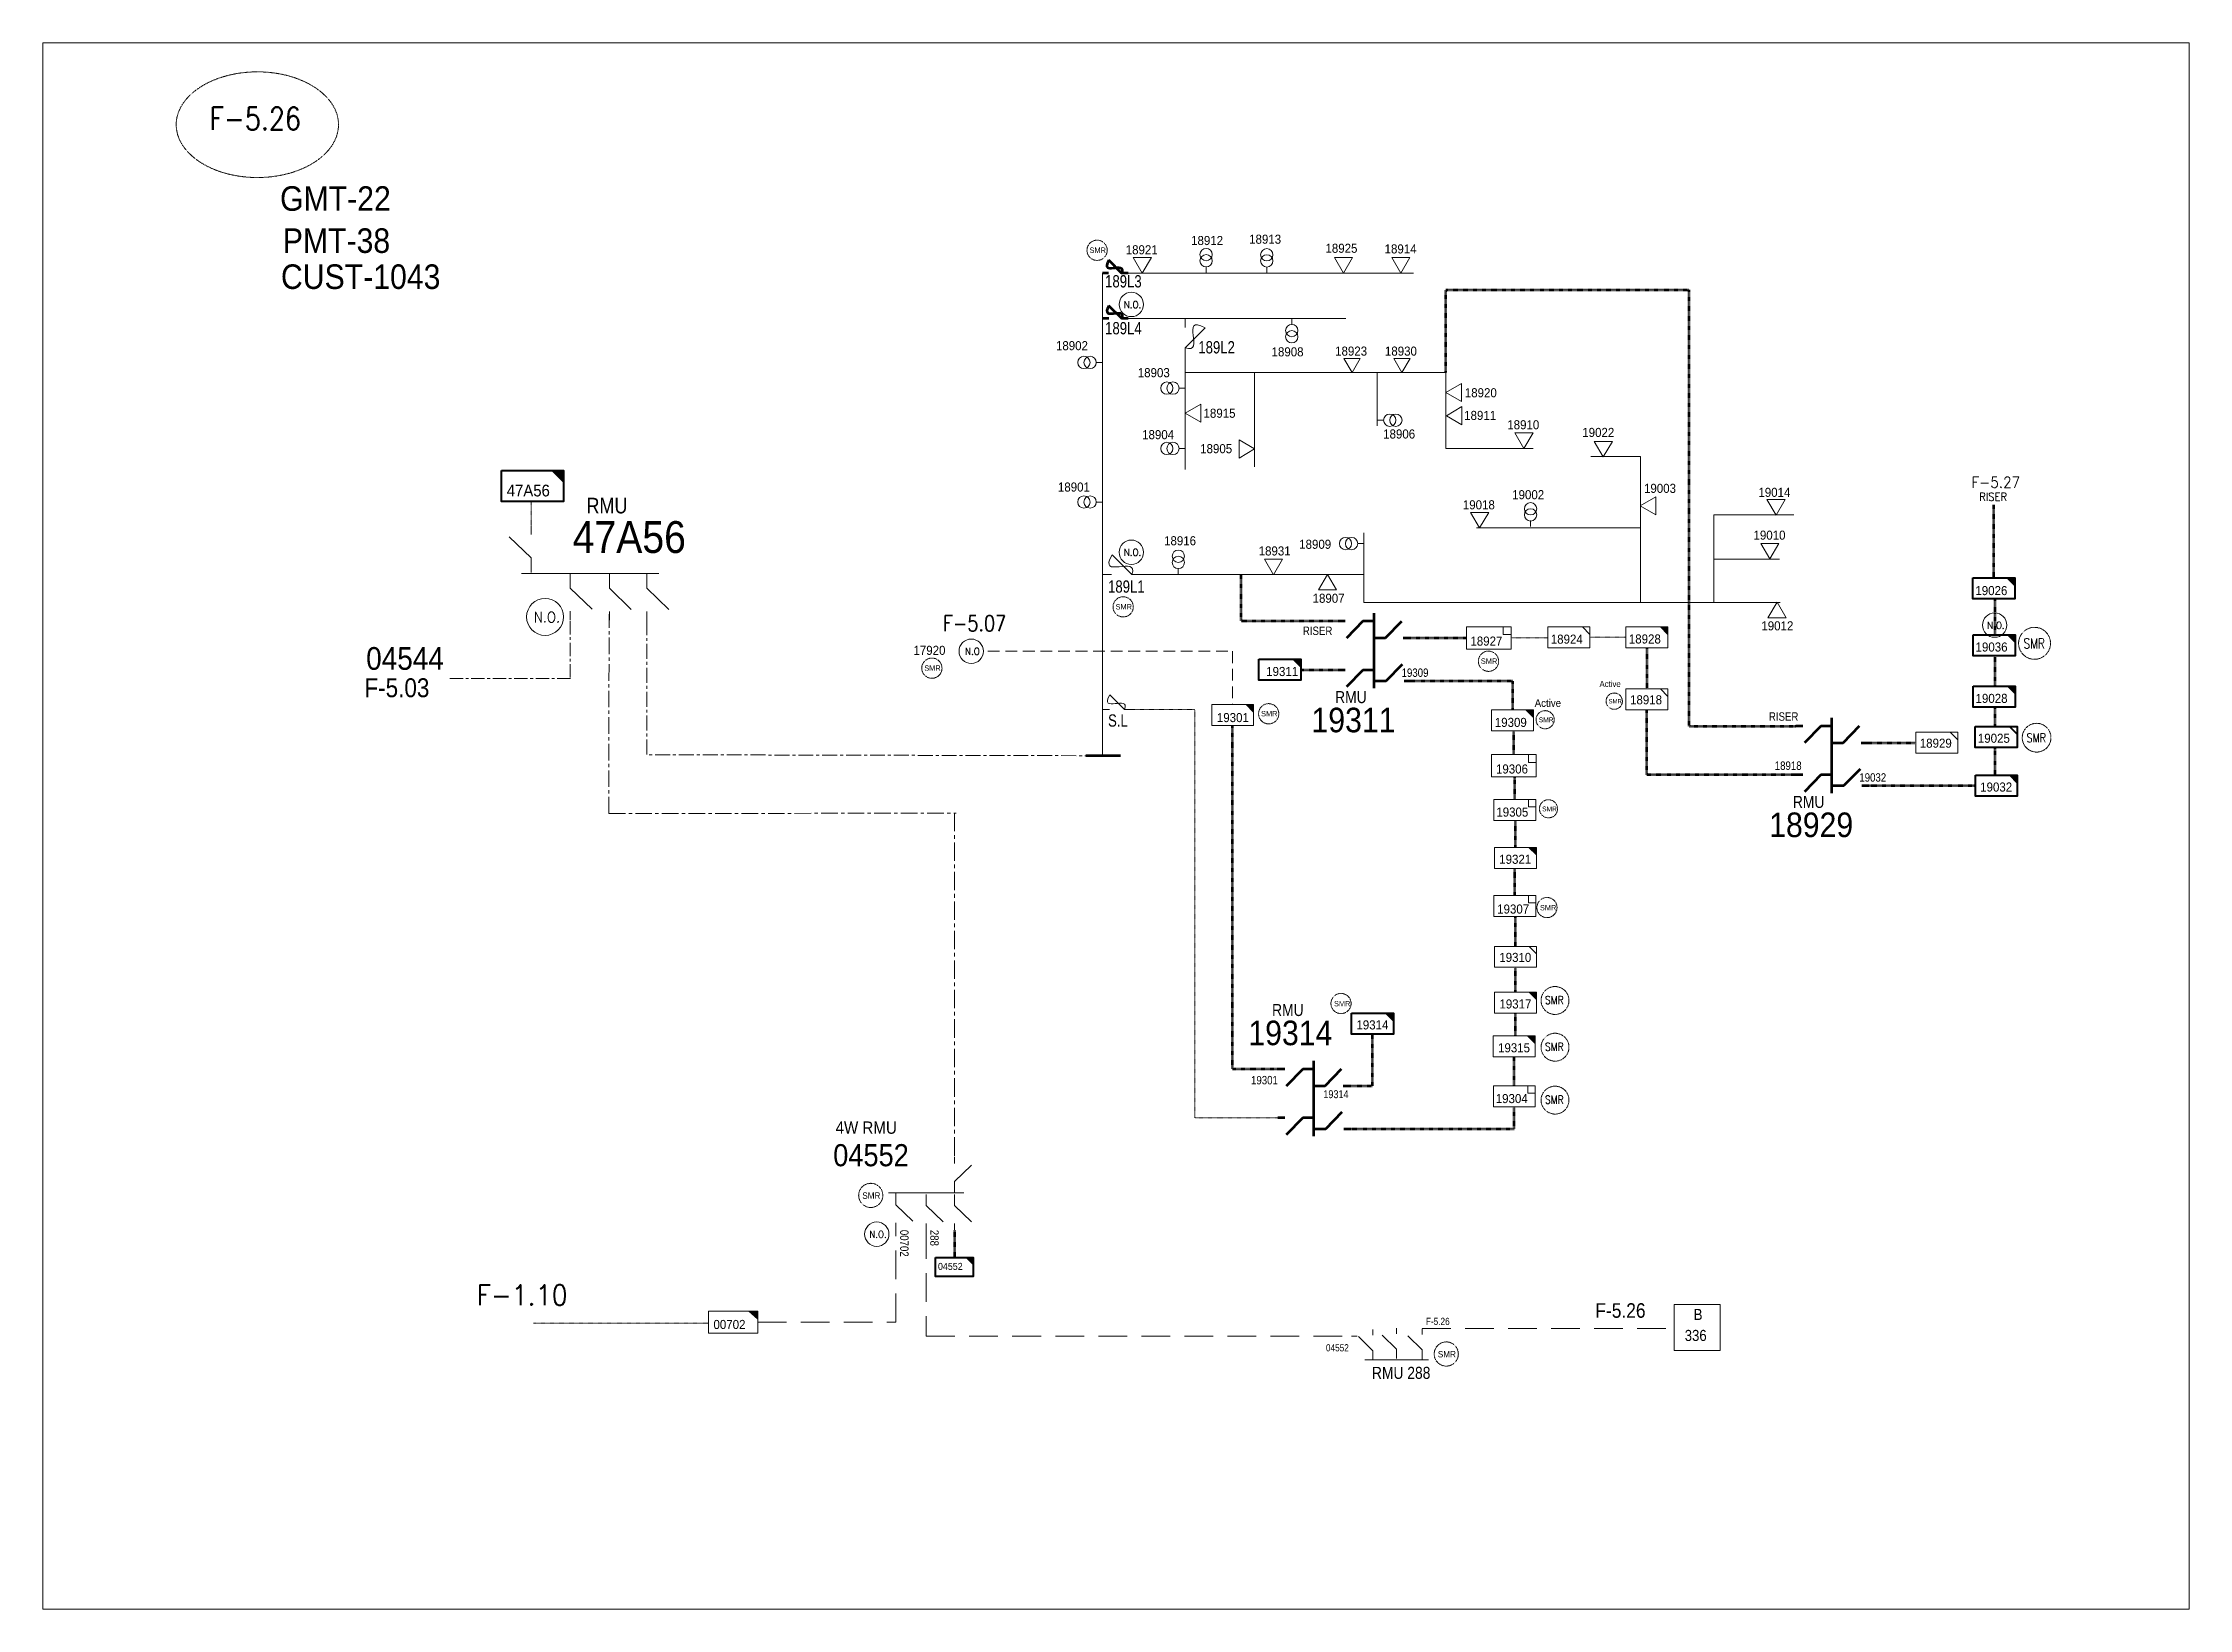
# Model space of a CAD drawing. Header units: metres. Extents: x 65984 to 144644, y -19036 to 23726.
# Drawn here: x 103074 to 103947, y -3098 to -2461 of the extents above; entities that cross this region are included whole.
import ezdxf
from ezdxf.enums import TextEntityAlignment as Align

# ---------------------------------------------------------------- set-up
doc = ezdxf.new("R2010")
doc.units = ezdxf.units.M
doc.header["$MEASUREMENT"] = 0
for name, pattern in [('( Center )', [2, 1.25, -0.25, 0.25, -0.25]), ('DGN Style 3', [0.013877, 0, -0.013877]), ('HIDDEN2', [2381.25, 1587.5, -793.75])]:
    doc.linetypes.add(name, pattern=pattern)
doc.layers.get('0').update_dxf_attribs({"color": 95, "lineweight": 40})
for name, color, linetype, lineweight in [('ABS NUMBER', 112, 'Continuous', 30), ('d_eos', 111, 'Continuous', 40), ('d_eos no', 121, 'Continuous', 40), ('d_fco', 5, 'Continuous', 40), ('d_fco text', 95, 'Continuous', 40), ('d_oh branch', 94, 'Continuous', 40), ('d_switch', 95, 'Continuous', 40), ('d_tf', 1, 'Continuous', 40), ('d_tf no', 6, 'Continuous', 40), ('d_tf_200', 1, 'Continuous', 40), ('d_ug cable', 95, 'Continuous', 40), ('d_ug main line', 95, 'Continuous', 40), ('FDR  1  05', 172, 'Continuous', 40), ('FDR  1  16', 234, 'Continuous', 40), ('FDR  5  07', 6, 'Continuous', 40), ('fedr no', 95, 'Continuous', 40), ('GRID STATION 01', 7, 'Continuous', 40), ('Level 37', 7, 'Continuous', 0), ('O H MAIN FEEDER', 4, 'Continuous', 100), ('SW N O', 114, 'Continuous', 30)]:
    doc.layers.add(name, color=color, linetype=linetype, lineweight=lineweight)
doc.styles.add('NASKHF', font='naskhf.shx', dxfattribs={"height": 8})
doc.styles.add('Style-Arial', font='arial.ttf')
doc.styles.add('Style-ENGINEERING', font='ENGINEERING.shx')
doc.styles.add('Style-msdefault', font='msdefault.shx')
doc.styles.add('Style-STANDARD', font='STANDARD.shx')

msp = doc.modelspace()

# ---------------------------------------------------------------- texts
at = {"layer": 'ABS NUMBER', "color": 7, "lineweight": 13, "style": 'Style-Arial', "width": 0.88}
for s, p in [('GMT-22', (103170.15, -2529.11)), ('PMT-38', (103171.26, -2546.24))]:
    msp.add_text(s, height=10, dxfattribs=at).set_placement(p)
at = {"layer": 'ABS NUMBER', "color": 7, "lineweight": 13, "insert": (103170.52, -2561.05), "char_height": 10, "attachment_point": 7, "style": 'NASKHF'}
msp.add_mtext('\\fArial|b0|i0|c178178|p39;\\H1x;\\W0.88;CUST-1043\\P', dxfattribs=at)
at = {"layer": 'd_eos no', "color": 2, "linetype": 'Continuous', "lineweight": 13, "ltscale": 0.9, "style": 'Style-Arial', "width": 0.88}
msp.add_text('47A56', height=12.96, dxfattribs=at).set_placement((103289.25, -2655.37), align=Align.TOP_LEFT)
at = {"layer": 'd_eos no', "color": 7, "linetype": 'Continuous', "lineweight": 13, "ltscale": 0.728164, "style": 'Style-Arial', "width": 0.88}
msp.add_text('04544', height=9.248, dxfattribs=at).set_placement((103205.21, -2706.64), align=Align.TOP_LEFT)
at = {"layer": 'd_eos no', "color": 7, "linetype": 'Continuous', "lineweight": 140, "style": 'Style-Arial', "width": 0.88}
for s, p in [('19311', (103589.92, -2731.31)), ('18929', (103776.2, -2773.95))]:
    msp.add_text(s, height=10, dxfattribs=at).set_placement(p, align=Align.TOP_LEFT)
at = {"layer": 'd_eos no', "color": 2, "linetype": 'Continuous', "lineweight": 140, "style": 'Style-Arial', "width": 0.88}
for s, height, p in [('19314', 10, (103564.24, -2858.64)), ('04552', 9, (103395.28, -2908.9))]:
    msp.add_text(s, height=height, dxfattribs=at).set_placement(p, align=Align.TOP_LEFT)
at = {"layer": 'd_eos no', "color": 2, "linetype": 'Continuous', "lineweight": 13, "style": 'Style-Arial', "width": 0.88}
msp.add_text('4W RMU', height=5, dxfattribs=at).set_placement((103396.25, -2899.68), align=Align.TOP_LEFT)
at = {"layer": 'd_fco text', "color": 2, "linetype": 'Continuous', "lineweight": 13, "style": 'Style-msdefault', "width": 0.8}
msp.add_text('189L3', height=5, dxfattribs=at).set_placement((103505.94, -2560.29))
at = {"layer": 'd_fco text', "color": 7, "linetype": 'Continuous', "lineweight": 13, "style": 'Style-msdefault', "width": 0.8}
for s, p in [('189L4', (103505.94, -2579.38)), ('189L2', (103543.87, -2587.14))]:
    msp.add_text(s, height=5, dxfattribs=at).set_placement(p)
at = {"layer": 'd_fco text', "color": 135, "linetype": 'Continuous', "lineweight": 13, "style": 'Style-msdefault', "width": 0.8}
msp.add_text('S.L', height=5, dxfattribs=at).set_placement((103507.13, -2739.01))
at = {"layer": 'd_fco text', "color": 2, "linetype": 'Continuous', "lineweight": 13, "insert": (103507.13, -2684.57), "char_height": 5, "width": 415.0598, "attachment_point": 7, "style": 'NASKHF'}
msp.add_mtext('\\Fmsdefault;\\H1x;\\W0.8;189L1', dxfattribs=at)
at = {"layer": 'd_switch', "color": 30, "linetype": 'Continuous', "lineweight": 30, "style": 'Style-ENGINEERING', "width": 0.857143}
for s, height, p in [('RISER', 3.43, (103586.41, -2698.29)), ('19309', 3.43, (103626.59, -2715.33)), ('RISER', 3.43, (103776.07, -2733.18)), ('18918', 3.43, (103778.46, -2753.17)), ('19032', 3.43, (103812.88, -2757.97)), ('19301', 3.43, (103565.32, -2881.15)), ('19314', 3.228, (103594.74, -2886.96))]:
    msp.add_text(s, height=height, dxfattribs=at).set_placement(p, align=Align.TOP_LEFT)
at = {"layer": 'd_switch', "color": 135, "linetype": 'Continuous', "lineweight": 13, "style": 'Style-ENGINEERING', "width": 0.857143}
for s, p in [('00702', (103425.95, -2943.78)), ('288', (103438.21, -2943.77))]:
    msp.add_text(s, height=3.43, rotation=270, dxfattribs=at).set_placement(p, align=Align.TOP_LEFT)
at = {"layer": 'd_switch', "color": 135, "linetype": 'Continuous', "lineweight": 13, "style": 'Style-msdefault', "width": 0.857143}
msp.add_text('F-5.26', height=2.92, dxfattribs=at).set_placement((103636.48, -2979.56), align=Align.TOP_LEFT)
at = {"layer": 'd_switch', "color": 7, "linetype": 'Continuous', "lineweight": 13, "style": 'Style-msdefault', "width": 0.857143}
msp.add_text('04552', height=2.92, dxfattribs=at).set_placement((103595.8, -2990.31), align=Align.TOP_LEFT)
at = {"layer": 'd_tf no', "color": 135, "linetype": 'Continuous', "lineweight": 13, "style": 'Style-msdefault', "width": 0.945946}
for s, p in [('18912', (103540.93, -2539.34)), ('18913', (103564.55, -2538.81)), ('18921', (103514.32, -2543.12)), ('18914', (103619.68, -2542.76)), ('18902', (103485.93, -2582.14)), ('18923', (103599.54, -2584.35)), ('18930', (103619.81, -2584.35)), ('18903', (103519.23, -2593.12)), ('18920', (103652.32, -2601.29)), ('18915', (103545.99, -2609.62)), ('18911', (103652.06, -2610.51)), ('18904', (103521, -2618.35)), ('18906', (103619.09, -2618.07)), ('18910', (103669.61, -2614.32)), ('19022', (103700.13, -2617.44)), ('18905', (103544.62, -2624.05)), ('18901', (103486.73, -2639.66)), ('19002', (103671.6, -2642.78)), ('19018', (103651.52, -2646.89)), ('18916', (103529.93, -2661.52)), ('18909', (103584.92, -2662.95)), ('18907', (103590.38, -2684.92)), ('18924', (103687.31, -2701.56)), ('18928', (103719.08, -2701.48)), ('18929', (103837.48, -2743.89)), ('19306', (103665.01, -2754.39)), ('19321', (103666.33, -2791.13)), ('19310', (103666.36, -2831.06))]:
    msp.add_text(s, height=3.7, dxfattribs=at).set_placement(p, align=Align.TOP_LEFT)
for s, p in [('18925', (103595.61, -2546.19)), ('18908', (103573.68, -2588.34)), ('18931', (103568.43, -2669.36))]:
    msp.add_text(s, height=3.7, dxfattribs=at).set_placement(p)
at = {"layer": 'd_tf no', "color": 1, "linetype": 'Continuous', "lineweight": 40, "style": 'Style-msdefault', "width": 0.945946}
for s, height, p in [('47A56', 4.795, (103262.42, -2640.54)), ('SMR', 1.77, (103710.82, -2727.8)), ('SMR', 1.966, (103682.42, -2735.26)), ('SMR', 1.966, (103683.79, -2771.51)), ('SMR', 2.185, (103682.9, -2811.59)), ('SMR', 2.185, (103599.08, -2850.64)), ('SMR', 2.622, (103407.11, -2928.52)), ('SMR', 2.622, (103641.34, -2993.06))]:
    msp.add_text(s, height=height, dxfattribs=at).set_placement(p, align=Align.TOP_LEFT)
at = {"layer": 'd_tf no', "color": 13, "linetype": 'Continuous', "lineweight": 40, "style": 'Style-msdefault', "width": 0.945946}
for s, p in [('19026', (103860.11, -2681.79)), ('19028', (103860.18, -2725.66)), ('19032', (103862.06, -2761.74))]:
    msp.add_text(s, height=3.7, dxfattribs=at).set_placement(p, align=Align.TOP_LEFT)
at = {"layer": 'd_tf no', "color": 2, "linetype": 'Continuous', "lineweight": 13, "style": 'Style-msdefault', "width": 0.945946}
for s, p in [('17920', (103427.94, -2706.11)), ('18927', (103654.6, -2702.35)), ('19301', (103551.42, -2733.47)), ('18918', (103719.57, -2726.24)), ('19309', (103664.53, -2735.43)), ('19305', (103665.15, -2771.92)), ('19307', (103665.49, -2811.38)), ('19317', (103666.41, -2850)), ('19315', (103665.85, -2867.85)), ('19304', (103664.91, -2888.5))]:
    msp.add_text(s, height=3.7, dxfattribs=at).set_placement(p, align=Align.TOP_LEFT)
at = {"layer": 'd_tf no', "color": 2, "linetype": 'Continuous', "lineweight": 40, "style": 'Style-msdefault', "width": 0.945946}
for s, height, p in [('19036', 3.7, (103860.18, -2704.76)), ('19025', 3.7, (103861.12, -2741.88)), ('19314', 3.7, (103608.21, -2858.52)), ('04552', 2.854, (103437.92, -2957.22))]:
    msp.add_text(s, height=height, dxfattribs=at).set_placement(p, align=Align.TOP_LEFT)
at = {"layer": 'd_tf no', "color": 135, "linetype": 'Continuous', "lineweight": 40, "style": 'Style-msdefault', "width": 0.945946}
msp.add_text('19311', height=3.7, dxfattribs=at).set_placement((103571.48, -2714.72), align=Align.TOP_LEFT)
at = {"layer": 'd_tf no', "color": 6, "linetype": 'Continuous', "lineweight": 13, "style": 'Style-msdefault', "width": 0.945946}
msp.add_text('00702', height=3.7, dxfattribs=at).set_placement((103346.55, -2980.43), align=Align.TOP_LEFT)
at = {"layer": 'd_tf no', "color": 1, "linetype": 'Continuous', "lineweight": 40, "char_height": 2.1924, "attachment_point": 1, "style": 'NASKHF'}
for insert in [(103499.57, -2544.03), (103510.17, -2689.14), (103432.33, -2714.08), (103658.85, -2711.26), (103569.39, -2732.63)]:
    msp.add_mtext('\\Fmsdefault;\\H1x;\\W0.945946;SMR^I', dxfattribs=dict(at, insert=insert))
at = {"layer": 'd_tf no', "color": 121, "linetype": 'Continuous', "lineweight": 40, "attachment_point": 1, "style": 'NASKHF'}
for insert, char_height in [((103707.14, -2720.37), 2.5042), ((103680.75, -2727.84), 3.1198)]:
    msp.add_mtext('\\Fmsdefault;\\H1x;\\W0.945946;Active\\P', dxfattribs=dict(at, insert=insert, char_height=char_height))
at = {"layer": 'd_tf no', "color": 1, "linetype": 'Continuous', "lineweight": 40, "ltscale": 0.9, "char_height": 3.2634, "width": 8.1938, "attachment_point": 5, "line_spacing_factor": 1.2, "style": 'Style-STANDARD'}
for insert in [(103688.73, -2850.26), (103688.73, -2869.28), (103688.73, -2890.8)]:
    msp.add_mtext('\\H1x;\\W0.909091;SMR\\P', dxfattribs=dict(at, insert=insert))
at = {"layer": 'FDR  5  07', "color": 135, "linetype": 'Continuous', "lineweight": 13, "style": 'Style-msdefault', "width": 0.945946}
for s, p in [('19003', (103725.25, -2640.2)), ('19014', (103771.81, -2641.81)), ('19010', (103769.81, -2659.24)), ('19012', (103773.01, -2696.14))]:
    msp.add_text(s, height=3.7, dxfattribs=at).set_placement(p, align=Align.TOP_LEFT)
at = {"layer": 'fedr no', "color": 6, "linetype": 'Continuous', "lineweight": 13, "style": 'Style-STANDARD', "width": 0.909091}
msp.add_text('F-5.26', height=9.19, dxfattribs=at).set_placement((103160.08, -2491.58), align=Align.MIDDLE_CENTER)
at = {"layer": 'fedr no', "color": 55, "linetype": 'Continuous', "lineweight": 13, "style": 'Style-STANDARD', "width": 0.909091}
msp.add_text('F-5.07', height=6.357, dxfattribs=at).set_placement((103452.81, -2696.95), align=Align.MIDDLE_CENTER)
at = {"layer": 'fedr no', "color": 55, "linetype": 'Continuous', "lineweight": 13, "attachment_point": 5, "style": 'Style-STANDARD'}
for s, insert, char_height in [('F-5.27', (103868.45, -2639.59), 4.443), ('F-1.10', (103268.65, -2970.31), 8.326)]:
    msp.add_mtext(s, dxfattribs=dict(at, insert=insert, char_height=char_height))
at = {"layer": 'fedr no', "color": 7, "linetype": 'Continuous', "lineweight": 13, "insert": (103867.33, -2645.49), "char_height": 3.248, "attachment_point": 5, "style": 'Style-STANDARD'}
msp.add_mtext('RISER', dxfattribs=at)
at = {"layer": 'GRID STATION 01', "color": 55, "linetype": 'Continuous', "lineweight": 13, "style": 'Style-msdefault', "width": 0.888889}
msp.add_text('F-5.03', height=7.698, dxfattribs=at).set_placement((103204.49, -2719.33), align=Align.TOP_LEFT)
at = {"layer": 'GRID STATION 01', "linetype": 'Continuous', "lineweight": 13, "style": 'Style-msdefault', "width": 0.888889}
msp.add_text('F-5.26', height=5.94, dxfattribs=at).set_placement((103705.47, -2973.62), align=Align.TOP_LEFT)
at = {"layer": 'GRID STATION 01', "color": 135, "linetype": 'Continuous', "lineweight": 13, "style": 'Style-msdefault', "width": 0.888889}
for s, p in [('B', (103745.49, -2975.97)), ('336', (103741.83, -2984.49))]:
    msp.add_text(s, height=4.5, dxfattribs=at).set_placement(p, align=Align.TOP_LEFT)
at = {"layer": 'Level 37', "color": 2, "linetype": 'Continuous', "lineweight": 13, "ltscale": 0.9, "style": 'Style-STANDARD', "width": 0.854701}
msp.add_text('SMR', height=4.044, dxfattribs=at).set_placement((103884.04, -2705.17), align=Align.MIDDLE_CENTER)
at = {"layer": 'Level 37', "color": 7, "linetype": 'Continuous', "lineweight": 100, "style": 'Style-msdefault', "width": 0.86}
for p in [(103612.38, -2724.54), (103798.67, -2767.18)]:
    msp.add_text('RMU', height=4.9, rotation=0.00037, dxfattribs=at).set_placement(p, align=Align.TOP_RIGHT)
at = {"layer": 'Level 37', "color": 2, "linetype": 'Continuous', "lineweight": 13, "ltscale": 0.81, "style": 'Style-STANDARD', "width": 0.854701}
msp.add_text('SMR', height=3.64, dxfattribs=at).set_placement((103884.89, -2743.57), align=Align.MIDDLE_CENTER)
at = {"layer": 'Level 37', "color": 2, "linetype": 'Continuous', "lineweight": 100, "style": 'Style-msdefault', "width": 0.86}
msp.add_text('RMU', height=4.9, rotation=0.00037, dxfattribs=at).set_placement((103586.71, -2851.87), align=Align.TOP_RIGHT)
at = {"layer": 'Level 37', "color": 2, "linetype": 'Continuous', "lineweight": 13, "style": 'Style-msdefault', "width": 0.86}
msp.add_text('RMU 288', height=4.9, rotation=359.99963, dxfattribs=at).set_placement((103638.32, -3004.42), align=Align.RIGHT)
at = {"layer": 'Level 37', "color": 2, "linetype": 'Continuous', "lineweight": 13, "ltscale": 0.9, "insert": (103311.52, -2645.89), "char_height": 6.3504, "width": 50.7669, "attachment_point": 3, "rotation": 0.00037, "style": 'NASKHF'}
msp.add_mtext('^I\\Fmsdefault;\\H1x;\\W0.86;RMU', dxfattribs=at)

# ---------------------------------------------------------------- blocks, each defined once
blk = doc.blocks.new('TF_8')
at = {"color": 0, "linetype": 'ByBlock', "lineweight": -2}
blk.add_line((6.3, 4.95), (9.9, 1.35), dxfattribs=at)
blk.add_3dface([(-10.1, 4.95), (9.9, 4.95), (9.9, -5.05), (-10.1, -5.05)], dxfattribs=at)
blk = doc.blocks.new('exist.us-1000kva')
at = {"color": 0, "linetype": 'ByBlock', "lineweight": -2, "flags": 128}
blk.add_lwpolyline([(40, 12.9), (32.8, 20), (40, 20)], close=True, dxfattribs=at)
at = {"color": 0, "linetype": 'ByBlock', "lineweight": -2, "extrusion": (0, 0, -1)}
blk.add_solid([(-40, 12.9), (-32.8, 20), (-40, 20)], dxfattribs=at)
at = {"color": 0, "linetype": 'ByBlock', "lineweight": -2, "xscale": 2, "yscale": 2}
blk.add_blockref('TF_8', (20.2, 10.1), dxfattribs=at)
blk = doc.blocks.new('TF3')
at = {"color": 0, "linetype": 'ByBlock', "lineweight": -2}
for p, q in [((11.3, 9), (18.3, 9)), ((18.3, 9), (18.3, 2))]:
    blk.add_line(p, q, dxfattribs=at)
at = {"color": 0, "linetype": 'ByBlock', "lineweight": -2, "flags": 128}
blk.add_lwpolyline([(18.3, 2), (11.3, 2), (11.3, 9)], dxfattribs=at)
at = {"color": 0, "linetype": 'ByBlock', "lineweight": -2}
blk.add_3dface([(-21.7, 9), (18.3, 9), (18.3, -11), (-21.7, -11)], dxfattribs=at)
blk = doc.blocks.new('*U1224')
at = {"layer": 'd_fco', "color": 135, "linetype": 'Continuous', "lineweight": 13}
blk.add_line((-4.6, 4.2), (-10.1, 4.2), dxfattribs=at)
at = {"layer": 'd_fco', "color": 135, "linetype": 'Continuous', "lineweight": 13, "extrusion": (0, 0, -1), "flags": 128}
blk.add_lwpolyline([(-13, 4.2), (-7.1, 4.2), (4.4, -7.3)], dxfattribs=at)
at = {"layer": 'd_fco', "color": 135, "linetype": 'Continuous', "lineweight": 13}
blk.add_open_spline([(-4.4, -7.3), (-13, 7.7), (11.6, -7.7), (7.1, 4.2)], degree=3, dxfattribs=at)
blk = doc.blocks.new('*U1225')
at = {"layer": 'SW N O', "color": 3, "lineweight": 13, "ltscale": 0.426762}
blk.add_circle((0, 0), 16.8, dxfattribs=at)
at = {"layer": 'SW N O', "color": 3, "lineweight": 13, "style": 'Style-STANDARD'}
blk.add_text('N.O', height=9.6, dxfattribs=at).set_placement((1.7, -0.2), align=Align.MIDDLE_CENTER)
blk = doc.blocks.new('TFU_133')
at = {"layer": 'd_tf_200', "color": 135, "linetype": 'Continuous', "lineweight": 13}
blk.add_line((0, 10), (0, 0), dxfattribs=at)
for centre in [(0, 30), (0, 20)]:
    blk.add_circle(centre, 10, dxfattribs=at)
blk = doc.blocks.new('TFU_134')
at = {"layer": 'd_tf_200', "color": 135, "linetype": 'Continuous', "lineweight": 13}
blk.add_line((0, 49.1), (0, 39.1), dxfattribs=at)
for centre in [(0, 30), (0, 20)]:
    blk.add_circle(centre, 10, dxfattribs=at)
blk = doc.blocks.new('*U1228')
at = {"layer": 'd_fco', "color": 2, "linetype": 'Continuous', "lineweight": 13}
blk.add_line((-4.6, 4.2), (-10.1, 4.2), dxfattribs=at)
at = {"layer": 'd_fco', "color": 2, "linetype": 'Continuous', "lineweight": 13, "extrusion": (0, 0, -1), "flags": 128}
blk.add_lwpolyline([(-13, 4.2), (-7.1, 4.2), (4.4, -7.3)], dxfattribs=at)
at = {"layer": 'd_fco', "color": 2, "linetype": 'Continuous', "lineweight": 13}
blk.add_open_spline([(-4.4, -7.3), (-13, 7.7), (11.6, -7.7), (7.1, 4.2)], degree=3, dxfattribs=at)
blk = doc.blocks.new('*U1012')
at = {"layer": 'd_fco', "color": 7, "linetype": 'Continuous', "lineweight": 13}
blk.add_line((-4.6, 4.2), (-10.1, 4.2), dxfattribs=at)
at = {"layer": 'd_fco', "color": 7, "linetype": 'Continuous', "lineweight": 13, "flags": 128}
blk.add_lwpolyline([(13, 4.2), (7.1, 4.2), (-4.4, -7.3)], dxfattribs=at)
at = {"layer": 'd_fco', "color": 7, "linetype": 'Continuous', "lineweight": 13}
blk.add_open_spline([(-4.4, -7.3), (-13, 7.7), (11.6, -7.7), (7.1, 4.2)], degree=3, dxfattribs=at)
blk = doc.blocks.new('*U893')
at = {"layer": 'SW N O', "color": 3, "lineweight": 13}
blk.add_circle((0, 0), 16.8, dxfattribs=at)
at = {"layer": 'SW N O', "color": 3, "lineweight": 13, "style": 'Style-STANDARD'}
blk.add_text('N.O.', height=9.6, dxfattribs=at).set_placement((1.7, -0.2), align=Align.MIDDLE_CENTER)
blk = doc.blocks.new('*U679')
at = {"layer": 'd_fco', "color": 7, "linetype": 'Continuous', "lineweight": 100}
blk.add_line((-4.6, 4.2), (-10.1, 4.2), dxfattribs=at)
at = {"layer": 'd_fco', "color": 7, "linetype": 'Continuous', "lineweight": 100, "extrusion": (0, 0, -1), "flags": 128}
blk.add_lwpolyline([(-13, 4.2), (-7.1, 4.2), (4.4, -7.3)], dxfattribs=at)
at = {"layer": 'd_fco', "color": 7, "linetype": 'Continuous', "lineweight": 100}
blk.add_open_spline([(-4.4, -7.3), (-13, 7.7), (11.6, -7.7), (7.1, 4.2)], degree=3, dxfattribs=at)
blk = doc.blocks.new('*U1371')
at = {"layer": 'd_fco', "color": 2, "linetype": 'Continuous', "lineweight": 100}
blk.add_line((-4.6, 4.2), (-10.1, 4.2), dxfattribs=at)
at = {"layer": 'd_fco', "color": 2, "linetype": 'Continuous', "lineweight": 100, "extrusion": (0, 0, -1), "flags": 128}
blk.add_lwpolyline([(-13, 4.2), (-7.1, 4.2), (4.4, -7.3)], dxfattribs=at)
at = {"layer": 'd_fco', "color": 2, "linetype": 'Continuous', "lineweight": 100}
blk.add_open_spline([(-4.4, -7.3), (-13, 7.7), (11.6, -7.7), (7.1, 4.2)], degree=3, dxfattribs=at)
blk = doc.blocks.new('*U1008')
at = {"layer": 'SW N O', "color": 3, "lineweight": 13, "ltscale": 0.426762}
blk.add_circle((0, 0), 16.8, dxfattribs=at)
at = {"layer": 'SW N O', "color": 3, "lineweight": 13, "style": 'Style-STANDARD'}
blk.add_text('N.O.', height=9.6, dxfattribs=at).set_placement((1.7, -0.2), align=Align.MIDDLE_CENTER)
blk = doc.blocks.new('TRA1_1112')
at = {"layer": 'd_tf', "color": 135, "linetype": 'Continuous', "lineweight": 13, "ltscale": 0.000236265, "flags": 128}
blk.add_lwpolyline([(10, -17), (0, 0), (-10, -17)], close=True, dxfattribs=at)
blk = doc.blocks.new('TRA1_1111')
at = {"layer": 'd_tf', "color": 135, "linetype": 'Continuous', "lineweight": 13, "ltscale": 0.000236265, "xscale": 1.000046566207834, "yscale": 1.000046566207834, "zscale": 1.000046566207834, "rotation": 180}
blk.add_blockref('TRA1_1112', (0, 0), dxfattribs=at)
blk = doc.blocks.new('TRA1_1114')
at = {"layer": 'd_tf', "color": 135, "linetype": 'Continuous', "lineweight": 13, "ltscale": 0.000236361, "extrusion": (0, 0, -1), "flags": 128}
blk.add_lwpolyline([(-10, -17), (0, 0), (10, -17)], close=True, dxfattribs=at)
blk = doc.blocks.new('TRA1_1113')
at = {"layer": 'd_tf', "color": 135, "linetype": 'Continuous', "lineweight": 13, "ltscale": 0.000236361, "xscale": 1.000046566207833, "yscale": 1.000046566207833, "zscale": 1.000046566207833, "rotation": 180}
blk.add_blockref('TRA1_1114', (0, 0), dxfattribs=at)
blk = doc.blocks.new('TRA1_1116')
at = {"layer": 'd_tf', "color": 135, "linetype": 'Continuous', "lineweight": 13, "ltscale": 0.000236361, "extrusion": (0, 0, -1), "flags": 128}
blk.add_lwpolyline([(-10, -17), (0, 0), (10, -17)], close=True, dxfattribs=at)
blk = doc.blocks.new('TRA1_1115')
at = {"layer": 'd_tf', "color": 135, "linetype": 'Continuous', "lineweight": 13, "ltscale": 0.000236361, "xscale": 1.000046566207833, "yscale": 1.000046566207833, "zscale": 1.000046566207833, "rotation": 180}
blk.add_blockref('TRA1_1116', (0, 0), dxfattribs=at)
blk = doc.blocks.new('TRA1_1118')
at = {"layer": 'd_tf', "color": 135, "linetype": 'Continuous', "lineweight": 13, "ltscale": 0.000201942, "extrusion": (0, 0, -1), "flags": 128}
blk.add_lwpolyline([(-10, -17), (0, 0), (10, -17)], close=True, dxfattribs=at)
blk = doc.blocks.new('TRA1_1117')
at = {"layer": 'd_tf', "color": 135, "linetype": 'Continuous', "lineweight": 13, "ltscale": 0.000201942, "xscale": 1.000046566207833, "yscale": 1.000046566207833, "zscale": 1.000046566207833, "rotation": 180}
blk.add_blockref('TRA1_1118', (0, 0), dxfattribs=at)
blk = doc.blocks.new('*U4044')
at = {"layer": 'd_eos', "color": 2, "linetype": 'Continuous', "lineweight": 13, "ltscale": 0.810744}
for p, q in [((-0.21, 30.49), (-0.21, -31.58)), ((6.88, 26.17), (16.47, 36.05)), ((0.32, 26.17), (6.88, 26.17)), ((17.38, 26.17), (21.37, 26.17)), ((-17.27, 8.43), (-21.26, 8.43)), ((-6.77, 8.42), (-16.36, -1.46)), ((-0.21, 8.43), (-6.77, 8.43)), ((-17.35, -9.24), (-21.34, -9.24)), ((-6.85, -9.24), (-16.44, -19.12)), ((-0.29, -9.24), (-6.85, -9.24)), ((-17.35, -26.21), (-21.34, -26.21)), ((-6.85, -26.21), (-16.44, -36.1)), ((-0.29, -26.21), (-6.85, -26.21))]:
    blk.add_line(p, q, dxfattribs=at)
blk = doc.blocks.new('*U4045')
at = {"layer": 'SW N O', "color": 3, "lineweight": 13, "ltscale": 0.426762}
blk.add_circle((0, 0), 16.8, dxfattribs=at)
at = {"layer": 'SW N O', "color": 3, "lineweight": 13, "style": 'Style-STANDARD'}
blk.add_text('N.O.', height=9.6, dxfattribs=at).set_placement((1.7, -0.2), align=Align.MIDDLE_CENTER)

# ---------------------------------------------------------------- linework, layer by layer
at = {"layer": 'd_eos', "color": 7, "linetype": 'Continuous', "lineweight": 211, "ltscale": 0.625574}
for p, q in [((103603.58, -2696.13), (103600.81, -2696.13)), ((103610.88, -2696.13), (103604.22, -2702.99)), ((103615.43, -2696.13), (103610.88, -2696.13)), ((103615.43, -2723.38), (103615.43, -2692.79)), ((103619.99, -2702.9), (103626.65, -2696.03)), ((103615.43, -2702.9), (103619.99, -2702.9)), ((103627.29, -2702.9), (103630.05, -2702.9)), ((103603.58, -2715.98), (103600.81, -2715.98)), ((103610.88, -2715.98), (103604.22, -2722.84)), ((103615.43, -2715.98), (103610.88, -2715.98)), ((103620.35, -2720.38), (103627.01, -2713.52)), ((103615.8, -2720.38), (103620.35, -2720.38)), ((103627.65, -2720.38), (103630.42, -2720.38)), ((103789.87, -2738.77), (103787.1, -2738.77)), ((103797.16, -2738.77), (103790.5, -2745.63)), ((103801.72, -2738.77), (103797.16, -2738.77)), ((103801.72, -2766.02), (103801.72, -2735.43)), ((103806.28, -2745.54), (103812.94, -2738.67)), ((103801.72, -2745.54), (103806.28, -2745.54)), ((103813.57, -2745.54), (103816.34, -2745.54)), ((103789.87, -2758.62), (103787.1, -2758.62)), ((103797.16, -2758.62), (103790.5, -2765.48)), ((103801.72, -2758.62), (103797.16, -2758.62)), ((103806.64, -2763.02), (103813.3, -2756.16)), ((103802.08, -2763.02), (103806.64, -2763.02)), ((103813.93, -2763.02), (103816.7, -2763.02))]:
    msp.add_line(p, q, dxfattribs=at)
at = {"layer": 'd_eos', "color": 2, "linetype": 'Continuous', "lineweight": 211, "ltscale": 0.625574}
for p, q in [((103579.04, -2878.4), (103576.27, -2878.4)), ((103586.34, -2878.41), (103579.68, -2885.27)), ((103590.89, -2878.4), (103586.34, -2878.4)), ((103590.89, -2905.66), (103590.89, -2875.06)), ((103595.45, -2885.17), (103602.11, -2878.31)), ((103590.89, -2885.17), (103595.45, -2885.17)), ((103602.75, -2885.17), (103605.51, -2885.17)), ((103579.04, -2898.25), (103576.27, -2898.25)), ((103586.34, -2898.26), (103579.68, -2905.12)), ((103590.89, -2898.25), (103586.34, -2898.25)), ((103595.81, -2902.66), (103602.47, -2895.79)), ((103591.26, -2902.66), (103595.81, -2902.66)), ((103603.11, -2902.66), (103605.88, -2902.66))]:
    msp.add_line(p, q, dxfattribs=at)
at = {"layer": 'd_eos', "color": 2, "linetype": 'Continuous', "lineweight": 13, "ltscale": 0.625574}
for p, q in [((103444.64, -2916.82), (103444.64, -2914.05)), ((103444.63, -2928.67), (103444.63, -2924.12)), ((103444.64, -2924.12), (103451.5, -2917.46)), ((103417.83, -2928.67), (103448.43, -2928.67)), ((103420.83, -2929.04), (103420.83, -2933.59)), ((103420.83, -2933.59), (103427.7, -2940.25)), ((103433.16, -2929.34), (103433.16, -2933.89)), ((103433.17, -2933.89), (103440.03, -2940.56)), ((103444.69, -2929.34), (103444.69, -2933.89)), ((103444.7, -2933.89), (103451.56, -2940.56))]:
    msp.add_line(p, q, dxfattribs=at)
at = {"layer": 'd_eos', "color": 7, "linetype": 'Continuous', "lineweight": 13, "ltscale": 0.625574}
for p, q in [((103420.83, -2940.89), (103420.83, -2943.66)), ((103433.16, -2941.19), (103433.17, -2943.96)), ((103444.69, -2941.19), (103444.69, -2943.96))]:
    msp.add_line(p, q, dxfattribs=at)
at = {"layer": 'd_eos', "color": 2, "linetype": 'Continuous', "lineweight": 13, "ltscale": 0.54966}
msp.add_line((103608.53, -2987.02), (103606.26, -2987.02), dxfattribs=at)
at = {"layer": 'd_eos', "color": 2, "linetype": 'Continuous', "lineweight": 13, "ltscale": 0.562046}
for p, q in [((103614.83, -2986.66), (103614.83, -2984.31)), ((103624.55, -2992.28), (103618.73, -2986.63)), ((103624.55, -2986.1), (103624.55, -2983.75)), ((103635, -2992.54), (103629.19, -2986.89)), ((103635, -2986.35), (103635, -2984.01)), ((103614.82, -2992.85), (103609.01, -2987.2)), ((103614.83, -2996.71), (103614.83, -2992.85)), ((103624.55, -2996.14), (103624.55, -2992.28)), ((103635, -2996.4), (103635, -2992.54)), ((103637.55, -2996.71), (103611.61, -2996.71))]:
    msp.add_line(p, q, dxfattribs=at)
at = {"layer": 'd_oh branch', "color": 135, "linetype": 'Continuous', "lineweight": 13}
for p, q in [((103504.84, -2554.42), (103504.84, -2750.87)), ((103515.28, -2554.42), (103631.42, -2554.42)), ((103515.3, -2572.91), (103603.87, -2572.91)), ((103538.56, -2588.98), (103538.56, -2634.37)), ((103538.56, -2594.86), (103644.6, -2594.86)), ((103566.74, -2594.86), (103566.74, -2633.35)), ((103616.71, -2594.86), (103616.71, -2616.55)), ((103644.6, -2625.77), (103644.6, -2594.86)), ((103644.6, -2625.77), (103680.14, -2625.77)), ((103703.59, -2629.15), (103723.78, -2629.15)), ((103723.78, -2688.53), (103723.78, -2629.15)), ((103753.62, -2688.53), (103753.62, -2652.76)), ((103753.62, -2652.76), (103786.26, -2652.76)), ((103611.22, -2688.53), (103611.22, -2660.17)), ((103723.78, -2658.1), (103657.02, -2658.1)), ((103753.62, -2670.8), (103780.41, -2670.8)), ((103519.46, -2677.14), (103611.22, -2677.14)), ((103611.22, -2688.53), (103780.68, -2688.53))]:
    msp.add_line(p, q, dxfattribs=at)
at = {"layer": 'd_ug cable', "color": 1, "linetype": 'DGN Style 3', "lineweight": 13}
msp.add_line((103272.3, -2659.09), (103272.3, -2647.43), dxfattribs=at)
at = {"layer": 'd_ug cable', "color": 13, "linetype": 'DGN Style 3', "lineweight": 100}
for p, q in [((103867.65, -2678.45), (103867.65, -2648.76)), ((103867.97, -2686.99), (103867.97, -2701.6)), ((103867.97, -2710.14), (103867.97, -2722.5)), ((103867.97, -2731.2), (103867.97, -2738.98)), ((103867.97, -2747.52), (103867.97, -2758.76))]:
    msp.add_line(p, q, dxfattribs=at)
at = {"layer": 'd_ug cable', "color": 135, "linetype": 'DGN Style 3', "lineweight": 100}
for p, q in [((103726.46, -2706.92), (103726.46, -2723.62)), ((103600.81, -2715.98), (103585.54, -2715.98)), ((103672.29, -2750.38), (103672.29, -2740.75)), ((103816.34, -2745.54), (103835.83, -2745.54)), ((103672.71, -2768.62), (103672.71, -2759.49)), ((103816.7, -2763.02), (103860.11, -2763.02)), ((103672.91, -2788.14), (103672.91, -2777.15)), ((103672.7, -2807.73), (103672.7, -2796.67)), ((103672.99, -2828.41), (103672.99, -2816.26)), ((103672.99, -2847.01), (103672.99, -2836.95)), ((103672.99, -2864.86), (103672.99, -2855.55)), ((103672.47, -2885.2), (103672.47, -2873.39)), ((103444.62, -2943.72), (103444.61, -2955.04))]:
    msp.add_line(p, q, dxfattribs=at)
at = {"layer": 'd_ug cable', "color": 6, "linetype": 'DGN Style 3', "lineweight": 13}
msp.add_line((103273.35, -2981.71), (103344.64, -2981.71), dxfattribs=at)
at = {"layer": 'd_ug cable', "color": 135, "linetype": 'DGN Style 3', "lineweight": 100, "flags": 128}
for points in [[(103644.6, -2594.86), (103644.6, -2561.31), (103743.45, -2561.31), (103743.45, -2738.77), (103787.1, -2738.77)], [(103600.81, -2696.13), (103561.34, -2696.13), (103561.34, -2677.14)], [(103630.05, -2702.9), (103652.98, -2702.9)], [(103630.42, -2720.38), (103671.71, -2720.38), (103671.71, -2732.21)], [(103787.1, -2758.62), (103726.46, -2758.62), (103726.46, -2732.15)], [(103576.27, -2878.4), (103557.84, -2878.4), (103557.84, -2738.57)], [(103605.51, -2885.17), (103614.72, -2885.17), (103614.72, -2864.2)], [(103605.88, -2902.66), (103672.47, -2902.66), (103672.47, -2893.73)]]:
    msp.add_lwpolyline(points, dxfattribs=at)
at = {"layer": 'd_ug cable', "color": 135, "linetype": 'DGN Style 3', "lineweight": 13, "flags": 128}
for points in [[(103671.22, -2702.9), (103686.19, -2702.9)], [(103703.24, -2702.65), (103717.92, -2702.65)], [(103515.73, -2732.06), (103542.47, -2732.06), (103542.47, -2898.25), (103576.27, -2898.25)]]:
    msp.add_lwpolyline(points, dxfattribs=at)
at = {"layer": 'd_ug cable', "color": 30, "linetype": 'HIDDEN2', "lineweight": 13, "ltscale": 0.003}
msp.add_lwpolyline([(103458.22, -2708.36), (103557.84, -2708.36), (103557.84, -2730.03)], dxfattribs=at)
at = {"layer": 'd_ug cable', "color": 2, "linetype": 'DGN Style 3', "lineweight": 13}
for centre, radius in [((103502.67, -2545.17), 4.12), ((103513.28, -2690.27), 4.12), ((103435.44, -2715.22), 4.12), ((103661.96, -2712.4), 4.12), ((103572.5, -2733.77), 4.12), ((103685, -2736.19), 3.69), ((103713.14, -2728.64), 3.32), ((103686.37, -2772.44), 3.69), ((103685.76, -2812.63), 4.1), ((103689.04, -2850.45), 5.68), ((103601.94, -2851.67), 4.1), ((103689.04, -2869.46), 5.68), ((103689.04, -2890.99), 5.68), ((103410.55, -2929.76), 4.92), ((103644.78, -2994.3), 4.92)]:
    msp.add_circle(centre, radius, dxfattribs=at)
at = {"layer": 'd_ug cable', "color": 1, "linetype": 'DGN Style 3', "lineweight": 13}
for centre, radius in [((103884.19, -2705.1), 6.5), ((103885.02, -2743.51), 5.85)]:
    msp.add_circle(centre, radius, dxfattribs=at)
at = {"layer": 'd_ug main line', "color": 135, "linetype": 'HIDDEN2', "lineweight": 13, "ltscale": 0.00735}
for points in [[(103364.58, -2981.35), (103420.83, -2981.35), (103420.83, -2943.66)], [(103433.17, -2943.96), (103433.17, -2987.02), (103606.26, -2987.02)], [(103635.02, -2983.9), (103737.5, -2983.9)]]:
    msp.add_lwpolyline(points, dxfattribs=at)
at = {"layer": 'FDR  1  16', "color": 135, "linetype": '( Center )', "lineweight": 13, "ltscale": 4.374, "flags": 128}
for points in [[(103288.22, -2719.06), (103288.24, -2694.15)], [(103288.41, -2719.45), (103238.6, -2719.4)]]:
    msp.add_lwpolyline(points, dxfattribs=at)
at = {"layer": 'FDR  1  16', "color": 135, "linetype": '( Center )', "lineweight": 13, "ltscale": 5.4, "flags": 128}
for points in [[(103303.97, -2774.35), (103304.05, -2693.21)], [(103303.97, -2774.35), (103445.25, -2774.24)]]:
    msp.add_lwpolyline(points, dxfattribs=at)
at = {"layer": 'FDR  1  16', "color": 135, "linetype": '( Center )', "lineweight": 13, "ltscale": 4.86, "flags": 128}
for points in [[(103319.36, -2750.33), (103319.41, -2694.98)], [(103503.82, -2750.85), (103319.3, -2750.44)]]:
    msp.add_lwpolyline(points, dxfattribs=at)
at = {"layer": 'FDR  1  16', "color": 135, "linetype": '( Center )', "lineweight": 13, "ltscale": 6, "flags": 128}
msp.add_lwpolyline([(103444.64, -2774.11), (103444.64, -2914.05)], dxfattribs=at)
at = {"layer": 'fedr no', "color": 82, "linetype": 'DGN Style 3', "lineweight": 13, "true_color": 0x1dc70e}
msp.add_ellipse((103160.92, -2494.06), major_axis=(33.02, 0), ratio=0.651175, dxfattribs=at)
at = {"layer": 'GRID STATION 01', "color": 135, "lineweight": 13, "ltscale": 0.379284, "flags": 128}
msp.add_lwpolyline([(103756.23, -2992.92), (103756.23, -2974.19), (103737.5, -2974.19), (103737.5, -2992.92)], close=True, dxfattribs=at)
at = {"layer": 'O H MAIN FEEDER', "color": 111, "lineweight": 211, "ltscale": 0.483423}
msp.add_line((103512.24, -2750.85), (103498.1, -2750.85), dxfattribs=at)
at = {"layer": 'O H MAIN FEEDER', "color": 140, "linetype": 'Continuous', "lineweight": 13, "flags": 128}
msp.add_lwpolyline([(103073.65, -2460.79), (103947.08, -2460.79), (103947.08, -3098.09), (103073.65, -3098.09)], close=True, dxfattribs=at)

# ---------------------------------------------------------------- block references
at = {"layer": 'd_eos', "color": 2, "linetype": 'Continuous', "lineweight": 13, "ltscale": 0.810744, "xscale": 0.9, "yscale": 0.9, "zscale": 0.9, "rotation": 90}
msp.add_blockref('*U4044', (103295.85, -2676.53), dxfattribs=at)
at = {"layer": 'd_fco', "color": 2, "linetype": 'Continuous', "lineweight": 100, "extrusion": (0, 0, -1), "xscale": 0.4510407398346139, "yscale": 0.4510407398346139, "zscale": 0.4510407398346139, "rotation": 180.0000000006002}
msp.add_blockref('*U1371', (-103509.41, -2552.52), dxfattribs=at)
at = {"layer": 'd_fco', "color": 7, "linetype": 'Continuous', "lineweight": 100, "extrusion": (0, 0, -1), "xscale": 0.4510407398346139, "yscale": 0.4510407398346139, "zscale": 0.4510407398346139, "rotation": 180.0000000006002}
msp.add_blockref('*U679', (-103509.48, -2571.03), dxfattribs=at)
at = {"layer": 'd_fco', "color": 7, "linetype": 'Continuous', "lineweight": 13, "extrusion": (0, 0, -1), "xscale": 0.7, "yscale": 0.7, "zscale": 0.7, "rotation": 270.0000000006001}
msp.add_blockref('*U1012', (-103541.5, -2579.87), dxfattribs=at)
at = {"layer": 'd_fco', "color": 2, "linetype": 'Continuous', "lineweight": 13, "extrusion": (0, 0, -1), "xscale": 0.7, "yscale": 0.7, "zscale": 0.7, "rotation": 180.0000000006002}
msp.add_blockref('*U1228', (-103511.82, -2674.19), dxfattribs=at)
at = {"layer": 'd_fco', "color": 135, "linetype": 'Continuous', "lineweight": 13, "extrusion": (0, 0, -1), "xscale": 0.5244291535768945, "yscale": 0.5244291535768945, "zscale": 0.5244291535768945, "rotation": 180.0000000006002}
msp.add_blockref('*U1224', (-103510.13, -2729.85), dxfattribs=at)
at = {"layer": 'd_tf', "color": 135, "linetype": 'Continuous', "lineweight": 13, "ltscale": 0.000236361, "extrusion": (0, 0, -1), "rotation": 359.9999999999999}
for name, p, xscale, yscale, zscale in [('TRA1_1113', (-103521.08, -2554.42), 0.37, 0.37, 0.37), ('TRA1_1113', (-103626.31, -2554.42), 0.37, 0.37, 0.37), ('TRA1_1113', (-103708.66, -2629.23), 0.37, 0.37, 0.37), ('TRA1_1113', (-103779, -2652.9), 0.37, 0.37, 0.37), ('TRA1_1115', (-103776.47, -2670.73), 0.3699999999972218, 0.3699999999972218, 0.3699999999972218)]:
    msp.add_blockref(name, p, dxfattribs=dict(at, xscale=xscale, yscale=yscale, zscale=zscale))
at = {"layer": 'd_tf', "color": 135, "linetype": 'Continuous', "lineweight": 13, "ltscale": 0.000236361, "extrusion": (0, 0, -1), "xscale": 0.37, "yscale": 0.37, "zscale": 0.37}
for p in [(-103602.93, -2554.42), (-103676.4, -2625.77), (-103574.49, -2677.17)]:
    msp.add_blockref('TRA1_1113', p, dxfattribs=at)
at = {"layer": 'd_tf', "color": 135, "linetype": 'Continuous', "lineweight": 13, "ltscale": 0.000201942, "extrusion": (0, 0, -1), "xscale": 0.3341967081431155, "yscale": 0.3341967081431155, "zscale": 0.3341967081431155}
for p in [(-103606.44, -2594.84), (-103626.71, -2594.84)]:
    msp.add_blockref('TRA1_1117', p, dxfattribs=at)
at = {"layer": 'd_tf', "color": 135, "linetype": 'Continuous', "lineweight": 13, "ltscale": 0.000236361, "xscale": 0.37, "yscale": 0.37, "zscale": 0.37}
for p, rotation in [((103644.66, -2603.07), 269.9999999999999), ((103644.85, -2612.49), 269.9999999999999), ((103723.73, -2649.16), 269.9999999999999), ((103596.44, -2677.11), 180), ((103779.41, -2688.42), 180)]:
    msp.add_blockref('TRA1_1113', p, dxfattribs=dict(at, rotation=rotation))
at = {"layer": 'd_tf', "color": 135, "linetype": 'Continuous', "lineweight": 13, "ltscale": 0.000236265, "extrusion": (0, 0, -1), "xscale": 0.37, "yscale": 0.37, "zscale": 0.37, "rotation": 89.99999999999997}
msp.add_blockref('TRA1_1111', (-103538.55, -2611.44), dxfattribs=at)
at = {"layer": 'd_tf', "color": 135, "linetype": 'Continuous', "lineweight": 13, "ltscale": 0.000236265, "xscale": 0.37, "yscale": 0.37, "zscale": 0.37}
for p, rotation in [((103566.75, -2626.01), 90.00000000000007), ((103658.35, -2658.1), 359.9999999999999)]:
    msp.add_blockref('TRA1_1111', p, dxfattribs=dict(at, rotation=rotation))
at = {"layer": 'd_tf_200', "color": 135, "linetype": 'Continuous', "lineweight": 13, "extrusion": (0, 0, -1), "xscale": 0.25, "yscale": 0.25, "zscale": 0.25, "rotation": 359.9999999999999}
for p in [(-103547.04, -2554.44), (-103571.71, -2554.5), (-103535.73, -2677.16)]:
    msp.add_blockref('TFU_133', p, dxfattribs=at)
at = {"layer": 'd_tf_200', "color": 135, "linetype": 'Continuous', "lineweight": 13, "xscale": 0.25, "yscale": 0.25, "zscale": 0.25}
for name, p, rotation in [('TFU_133', (103581.91, -2572.83), 179.9999999999999), ('TFU_133', (103504.83, -2590.79), 89.9999999999999), ('TFU_133', (103538.56, -2601.24), 89.9999999999999), ('TFU_133', (103616.76, -2614.34), 269.9999999999999), ('TFU_133', (103538.56, -2625.81), 89.9999999999999), ('TFU_133', (103504.83, -2647.6), 89.9999999999999), ('TFU_134', (103679.11, -2645.36), 179.9999999999999), ('TFU_133', (103611.26, -2664.54), 89.9999999999999)]:
    msp.add_blockref(name, p, dxfattribs=dict(at, rotation=rotation))
at = {"layer": 'FDR  1  05', "color": 1, "linetype": 'Continuous', "lineweight": 40, "xscale": 0.631056692751323, "yscale": 0.631056692751323, "zscale": 0.5530838975869163, "rotation": 359.9999999999999}
msp.add_blockref('exist.us-1000kva', (103260.26, -2647.43), dxfattribs=at)
at = {"layer": 'FDR  1  05', "color": 13, "linetype": 'Continuous', "lineweight": 40, "xscale": 0.4267622666565712, "yscale": 0.4267622666565712, "zscale": 0.4267622666565712, "rotation": 359.9999999999999}
for p in [(103859.11, -2686.99), (103859.26, -2731.03), (103860.11, -2767.29)]:
    msp.add_blockref('exist.us-1000kva', p, dxfattribs=at)
at = {"layer": 'FDR  1  05', "color": 2, "linetype": 'Continuous', "lineweight": 13, "rotation": 359.9999999999999}
for name, p, xscale, yscale, zscale in [('TF3', (103662.85, -2702.44), 0.4549126168805654, 0.4549126168805654, 0.1300771388769227), ('TF_8', (103726.54, -2727.84), 0.8535245333131425, 0.8535245333131425, 0.4267622666565712), ('exist.us-1000kva', (103549.3, -2738.57), 0.4267622666565712, 0.4267622666565712, 0.4267622666565712), ('exist.us-1000kva', (103663.18, -2740.75), 0.4267622666565712, 0.4267622666565712, 0.4267622666565712), ('TF3', (103673.43, -2772.46), 0.4266530155163069, 0.4266530155163069, 0.1300771388769227), ('TF3', (103673.43, -2811.57), 0.4266530155163069, 0.4266530155163069, 0.1300771388769227), ('exist.us-1000kva', (103664.46, -2855.55), 0.4267622666565712, 0.4267622666565712, 0.4267622666565712), ('exist.us-1000kva', (103663.89, -2873.39), 0.4267622666565712, 0.4267622666565712, 0.4267622666565712), ('TF3', (103673.2, -2889.04), 0.4266530155163069, 0.4266530155163069, 0.1300771388769227)]:
    msp.add_blockref(name, p, dxfattribs=dict(at, xscale=xscale, yscale=yscale, zscale=zscale))
at = {"layer": 'FDR  1  05', "color": 135, "linetype": 'Continuous', "lineweight": 13, "rotation": 359.9999999999999}
for name, p, xscale, yscale, zscale in [('TF_8', (103694.79, -2702.6), 0.8535245333131425, 0.8535245333131425, 0.4267622666565712), ('exist.us-1000kva', (103717.92, -2706.92), 0.4267622666565712, 0.4267622666565712, 0.4267622666565712), ('TF_8', (103844.45, -2745.49), 0.8535245333131425, 0.8535245333131425, 0.4267622666565712), ('TF3', (103673.06, -2754.48), 0.4554570442158276, 0.4554570442158276, 0.1300771388769227), ('exist.us-1000kva', (103664.37, -2796.67), 0.4267622666565712, 0.4267622666565712, 0.4267622666565712), ('TF_8', (103673.08, -2832.64), 0.8535245333131425, 0.8535245333131425, 0.4267622666565712)]:
    msp.add_blockref(name, p, dxfattribs=dict(at, xscale=xscale, yscale=yscale, zscale=zscale))
at = {"layer": 'FDR  1  05', "color": 2, "linetype": 'Continuous', "lineweight": 40, "rotation": 359.9999999999999}
for name, p, xscale, yscale, zscale in [('exist.us-1000kva', (103859.26, -2710.14), 0.4267622666565712, 0.4267622666565712, 0.4267622666565712), ('TF_8', (103868.67, -2743.21), 0.8535245333131425, 0.8535245333131425, 0.4267622666565712), ('exist.us-1000kva', (103606.19, -2864.2), 0.4267622666565712, 0.4267622666565712, 0.4267622666565712), ('exist.us-1000kva', (103436.93, -2962.72), 0.3840860399909141, 0.3840860399909141, 0.3840860399909141)]:
    msp.add_blockref(name, p, dxfattribs=dict(at, xscale=xscale, yscale=yscale, zscale=zscale))
at = {"layer": 'FDR  1  05', "color": 135, "linetype": 'Continuous', "lineweight": 40, "xscale": 0.4267622666565712, "yscale": 0.4267622666565712, "zscale": 0.4267622666565712, "rotation": 359.9999999999999}
msp.add_blockref('exist.us-1000kva', (103568.47, -2720.15), dxfattribs=at)
at = {"layer": 'FDR  1  05', "color": 6, "linetype": 'Continuous', "lineweight": 13, "xscale": 0.5, "yscale": 0.45, "zscale": 0.4267622666565712}
msp.add_blockref('exist.us-1000kva', (103344.58, -2985.85), dxfattribs=at)
at = {"layer": 'SW N O', "color": 3, "lineweight": 13}
for name, p, xscale, yscale, zscale in [('*U1008', (103516.6, -2567.22), 0.2950694635422144, 0.2950694635422144, 0.2950694635422144), ('*U1008', (103516.6, -2668.05), 0.2950694635422144, 0.2950694635422144, 0.2950694635422144), ('*U4045', (103278.01, -2694.36), 0.4476870881577945, 0.4476870881577945, 0.4476870881577945), ('*U1008', (103867.97, -2697.7), 0.2950694635422144, 0.2950694635422144, 0.2950694635422144), ('*U1225', (103451.44, -2708.33), 0.2950694635422144, 0.2950694635422144, 0.2950694635422144), ('*U893', (103413.01, -2945.53), 0.2950694635422144, 0.2950694635422144, 0.2950694635422144)]:
    msp.add_blockref(name, p, dxfattribs=dict(at, xscale=xscale, yscale=yscale, zscale=zscale))

msp.set_redraw_order([(e.dxf.handle, doc.entitydb.next_handle()) for e in msp.query("TEXT MTEXT ATTDEF DIMENSION ARC_DIMENSION")])  # texts and dimensions are drawn at this point

doc.saveas('drawing.dxf')
